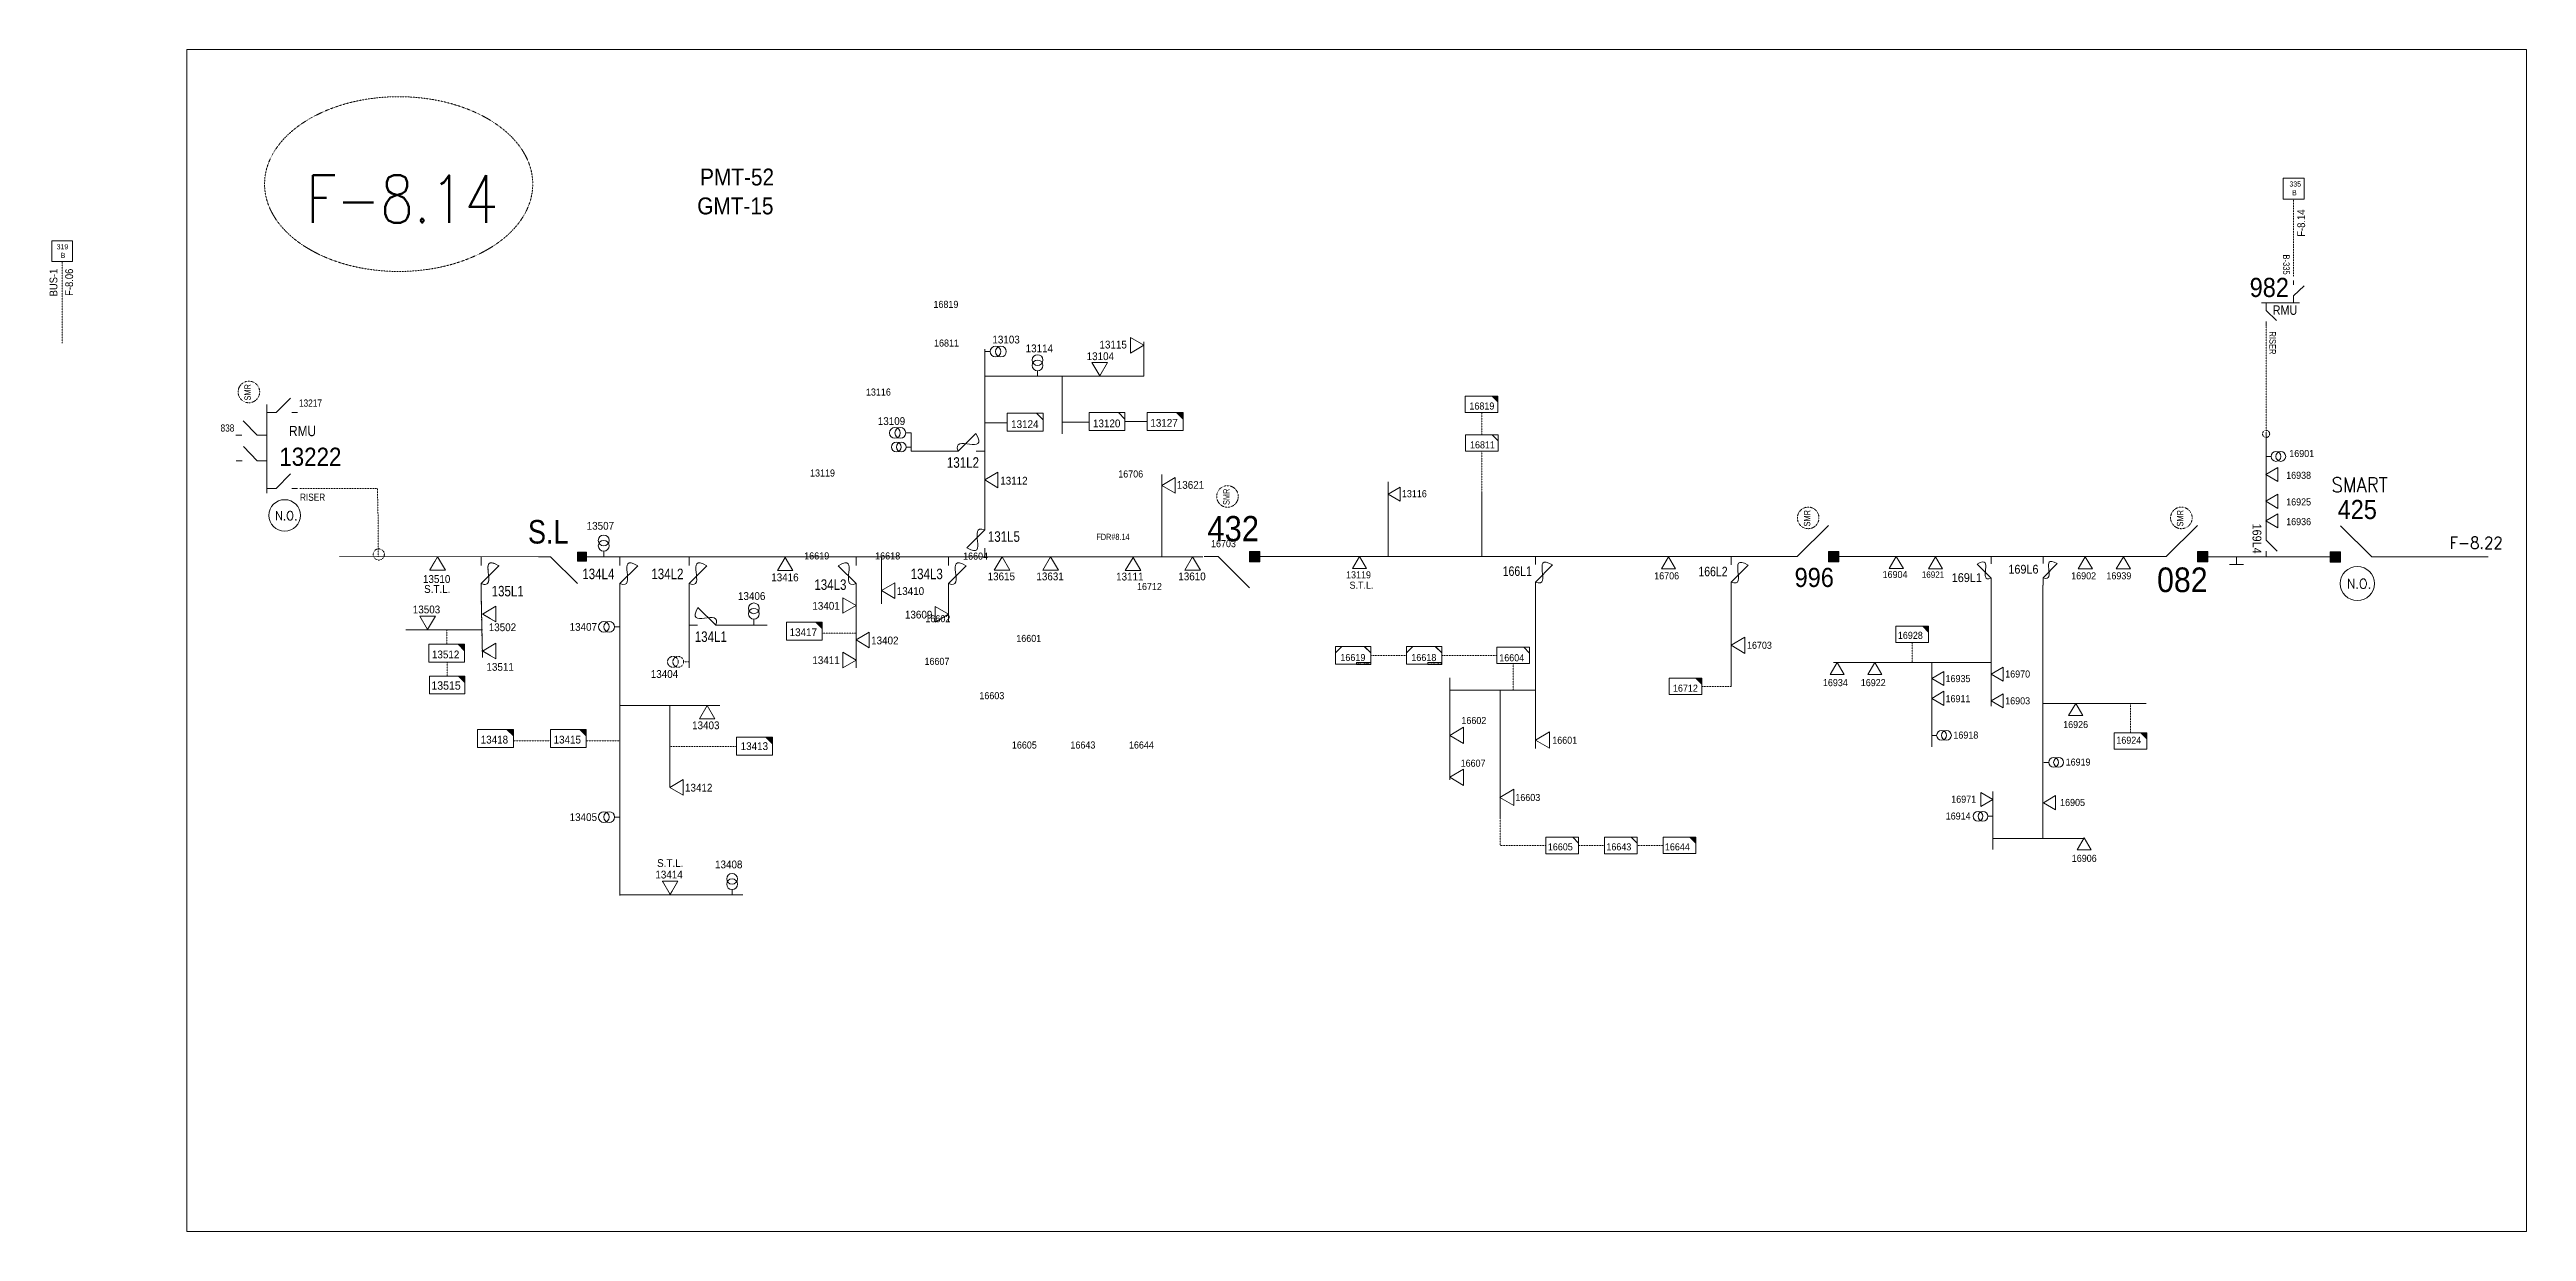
# Model space of a CAD drawing. Header units: metres. Extents: x 65984 to 144644, y -19036 to 23726.
# Drawn here: x 95838 to 97133, y 5739 to 6356 of the extents above; entities that cross this region are included whole.
import ezdxf
from ezdxf.enums import TextEntityAlignment as Align

# ---------------------------------------------------------------- set-up
doc = ezdxf.new("R2010")
doc.units = ezdxf.units.M
doc.header["$MEASUREMENT"] = 0
doc.linetypes.add('DGN Style 2', pattern=[0.023128, 0, -0.023128])
doc.linetypes.add('DGN Style 3', pattern=[0.013877, 0, -0.013877])
doc.layers.get('0').update_dxf_attribs({"color": 95, "lineweight": 40})
for name, color, linetype, lineweight in [('ABS', 7, 'Continuous', 40), ('ABS NUMBER', 112, 'Continuous', 30), ('CONTRACTOR NAME', 95, 'Continuous', 40), ('d_eos', 111, 'Continuous', 40), ('d_eos no', 121, 'Continuous', 40), ('d_fco', 5, 'Continuous', 40), ('d_fco text', 95, 'Continuous', 40), ('d_oh branch', 94, 'Continuous', 40), ('d_switch', 95, 'Continuous', 40), ('d_tf', 1, 'Continuous', 40), ('d_tf no', 6, 'Continuous', 40), ('d_tf_200', 1, 'Continuous', 40), ('d_ug cable', 95, 'Continuous', 40), ('d_unit sub', 7, 'Continuous', 40), ('FDR  1  05', 172, 'Continuous', 40), ('fedr no', 95, 'Continuous', 40), ('GRID STATION  04', 7, 'Continuous', 40), ('Level 37', 7, 'Continuous', 0), ('O H MAIN FEEDER', 4, 'Continuous', 100), ('SW N O', 114, 'Continuous', 30)]:
    doc.layers.add(name, color=color, linetype=linetype, lineweight=lineweight)
doc.styles.add('NASKHF', font='naskhf.shx', dxfattribs={"height": 8})
doc.styles.add('Style-Arial', font='arial.ttf')
doc.styles.add('Style-ENGINEERING', font='ENGINEERING.shx')
doc.styles.add('Style-msdefault', font='msdefault.shx')
doc.styles.add('Style-STANDARD', font='STANDARD.shx')

msp = doc.modelspace()

# ---------------------------------------------------------------- texts
at = {"layer": 'ABS NUMBER', "color": 2, "lineweight": 13, "style": 'Style-Arial', "width": 0.88}
msp.add_text('432', height=13.17, dxfattribs=at).set_placement((96443, 6112.5), align=Align.TOP_LEFT)
at = {"layer": 'ABS NUMBER', "color": 2, "lineweight": 140, "style": 'Style-Arial', "width": 0.88}
msp.add_text('425', height=10, rotation=360, dxfattribs=at).set_placement((97054.4, 6120.9), align=Align.TOP_RIGHT)
at = {"layer": 'ABS NUMBER', "color": 2, "lineweight": 13, "style": 'Style-Arial', "width": 0.88}
for s, height, p in [('996', 10, (96750, 6085.4)), ('082', 12.88, (96939.5, 6085.6))]:
    msp.add_text(s, height=height, rotation=360, dxfattribs=at).set_placement(p, align=Align.TOP_LEFT)
at = {"layer": 'd_eos no', "color": 7, "linetype": 'Continuous', "lineweight": 13, "style": 'Style-Arial', "width": 0.88}
for s, p in [('PMT-52', (96177.8, 6294)), ('GMT-15', (96176.3, 6278.9))]:
    msp.add_text(s, height=8.84, dxfattribs=at).set_placement(p, align=Align.TOP_LEFT)
at = {"layer": 'd_eos no', "color": 2, "linetype": 'Continuous', "lineweight": 13, "style": 'Style-Arial', "width": 0.88}
for s, height, p in [('982', 10, (96987.9, 6236.9)), ('13222', 9.5, (95957.8, 6148.2))]:
    msp.add_text(s, height=height, dxfattribs=at).set_placement(p, align=Align.TOP_LEFT)
at = {"layer": 'd_fco text', "color": 7, "linetype": 'Continuous', "lineweight": 13, "style": 'Style-msdefault', "width": 0.916667}
msp.add_text('169L4', height=4.62, rotation=270, dxfattribs=at).set_placement((96989.4, 6092.8), align=Align.RIGHT)
at = {"layer": 'd_fco text', "color": 7, "linetype": 'Continuous', "lineweight": 13, "style": 'Style-msdefault', "width": 0.82}
for s, p in [('166L1', (96597.4, 6081.2)), ('166L2', (96699.7, 6081))]:
    msp.add_text(s, height=5, rotation=359.9662, dxfattribs=at).set_placement(p)
at = {"layer": 'd_fco text', "color": 7, "linetype": 'Continuous', "lineweight": 13, "style": 'Style-msdefault', "width": 0.916667}
for s, p in [('169L6', (96877.5, 6087)), ('169L1', (96847.9, 6082.6))]:
    msp.add_text(s, height=4.62, rotation=0, dxfattribs=at).set_placement(p, align=Align.TOP_RIGHT)
at = {"layer": 'd_switch', "color": 220, "linetype": 'Continuous', "lineweight": 13, "style": 'Style-msdefault', "width": 0.9}
for s, p in [('F-8.14', (97012.8, 6272.6)), ('BUS-1', (95837.7, 6241.7)), ('F-8.06', (95845.9, 6241.7))]:
    msp.add_text(s, height=4.08, rotation=90, dxfattribs=at).set_placement(p, align=Align.TOP_RIGHT)
at = {"layer": 'd_switch', "color": 2, "linetype": 'Continuous', "lineweight": 13, "style": 'Style-ENGINEERING', "width": 0.857143}
for s, rotation, p in [('13217', 0.0026, (95980.1, 6169.6)), ('838', 359.9971, (95934.3, 6156.6))]:
    msp.add_text(s, height=3.77, rotation=rotation, dxfattribs=at).set_placement(p, align=Align.RIGHT)
at = {"layer": 'd_switch', "color": 7, "linetype": 'Continuous', "lineweight": 13, "style": 'Style-ENGINEERING', "width": 0.857143}
msp.add_text('RISER', height=3.77, dxfattribs=at).set_placement((95968.6, 6124.2), align=Align.TOP_LEFT)
at = {"layer": 'd_tf no', "color": 220, "linetype": 'Continuous', "lineweight": 13, "style": 'Style-msdefault'}
for s, height, width, p in [('16819', 3.7, 0.945946, (96299.8, 6224.9)), ('16811', 3.7, 0.945946, (96300.1, 6204.7)), ('16819', 3.7, 0.945946, (96580, 6171.8)), ('16811', 3.7, 0.945946, (96580.3, 6151.5)), ('16901', 3.7, 0.945946, (97008.6, 6147)), ('16706', 3.7, 0.945946, (96396.4, 6136.3)), ('16703', 3.7, 0.945946, (96444.9, 6099.9)), ('16619', 3.7, 0.953514, (96232.2, 6093.5)), ('16618', 3.7, 0.953514, (96269.3, 6093.5)), ('16604', 3.7, 0.945946, (96315.3, 6093.4)), ('16706', 3.7, 0.945946, (96676.6, 6083.1)), ('13503', 4.07, 0.945946, (96027.6, 6065.7)), ('16602', 3.7, 0.945946, (96295.6, 6060.7)), ('13502', 4.07, 0.945946, (96067.3, 6056.4)), ('16601', 3.7, 0.945946, (96343.1, 6050.4)), ('16928', 3.7, 0.945946, (96804, 6052)), ('13512', 4.07, 0.945946, (96037.6, 6042.2)), ('13511', 4.07, 0.945946, (96066.1, 6035.7)), ('16607', 3.7, 0.945946, (96295.1, 6038.4)), ('16619', 3.7, 0.953514, (96512.5, 6040.4)), ('16618', 3.7, 0.953514, (96549.6, 6040.4)), ('16604', 3.7, 0.945946, (96595.6, 6040.3)), ('16703', 3.7, 0.945946, (96725.1, 6046.8)), ('13515', 4.36, 0.945946, (96037.3, 6026.1)), ('16603', 3.7, 0.945946, (96323.8, 6020.5)), ('16602', 3.7, 0.945946, (96575.8, 6007.5)), ('16601', 3.7, 0.945946, (96623.3, 5997.2)), ('16605', 3.7, 0.945946, (96340.8, 5994.7)), ('16643', 3.7, 0.945946, (96371.4, 5994.7)), ('16644', 3.7, 0.945946, (96402, 5994.7)), ('16607', 3.7, 0.945946, (96575.4, 5985.2)), ('16603', 3.7, 0.945946, (96604, 5967.3)), ('16605', 3.7, 0.945946, (96621, 5941.5)), ('16643', 3.7, 0.945946, (96651.6, 5941.5)), ('16644', 3.7, 0.945946, (96682.2, 5941.5))]:
    msp.add_text(s, height=height, dxfattribs=dict(at, width=width)).set_placement(p, align=Align.TOP_LEFT)
at = {"layer": 'd_tf no', "color": 220, "linetype": 'Continuous', "lineweight": 13, "style": 'Style-msdefault', "width": 0.945946}
for s, height, p in [('13116', 3.7, (96264.5, 6175.4)), ('13116', 3.7, (96544.7, 6122.3)), ('16904', 3.7, (96796, 6080.1)), ('16921', 3.33, (96816.5, 6080.2)), ('16902', 3.7, (96894.6, 6079.4)), ('16939', 3.7, (96913, 6079.4)), ('16934', 3.7, (96764.8, 6023.6)), ('16922', 3.7, (96784.6, 6023.6)), ('16935', 3.7, (96828.9, 6025.7)), ('16970', 3.7, (96860.1, 6028.1)), ('16911', 3.7, (96828.9, 6015.2)), ('16903', 3.7, (96860.1, 6014.1)), ('16918', 3.7, (96833, 5996.2)), ('16926', 3.7, (96890.4, 6001.7)), ('16924', 3.7, (96918.2, 5993.5)), ('16919', 3.7, (96891.7, 5982.1)), ('16914', 3.7, (96829, 5953.9)), ('16905', 3.7, (96888.8, 5961)), ('16906', 3.7, (96894.9, 5931.8))]:
    msp.add_text(s, height=height, dxfattribs=at).set_placement(p)
for p in [(96248.3, 6133.1), (96528.5, 6079.9)]:
    msp.add_text('13119', height=3.7, rotation=0.0001, dxfattribs=at).set_placement(p, align=Align.RIGHT)
for s, p in [('16938', (97020, 6135.6)), ('16925', (97020, 6121.7)), ('16936', (97020, 6111.4))]:
    msp.add_text(s, height=3.7, dxfattribs=at).set_placement(p, align=Align.TOP_RIGHT)
at = {"layer": 'd_tf no', "color": 7, "linetype": 'Continuous', "lineweight": 13, "style": 'Style-msdefault', "width": 0.945946}
msp.add_text('S.T.L.', height=3.7, rotation=0.0001, dxfattribs=at).set_placement((96529.8, 6074.5), align=Align.RIGHT)
at = {"layer": 'd_tf no', "color": 220, "linetype": 'Continuous', "lineweight": 13, "style": 'Style-msdefault', "width": 0.945946}
msp.add_text('16971', height=3.7, dxfattribs=at).set_placement((96844.9, 5962.7), align=Align.RIGHT)
at = {"layer": 'd_tf no', "color": 220, "linetype": 'Continuous', "lineweight": 13, "char_height": 3.7, "attachment_point": 1, "style": 'NASKHF'}
for insert in [(96406.2, 6077.5), (96686.4, 6024.4)]:
    msp.add_mtext('\\Fmsdefault;\\H1x;\\W0.945946;16712\\P', dxfattribs=dict(at, insert=insert))
at = {"layer": 'd_ug cable', "color": 6, "linetype": 'Continuous', "lineweight": 13, "style": 'Style-msdefault', "width": 0.945946}
msp.add_text('13103', height=4.07, rotation=0.0002, dxfattribs=at).set_placement((96330.6, 6206.7), align=Align.TOP_LEFT)
msp.add_text('13103', height=4.07, rotation=0.0002, dxfattribs=at).set_placement((96330.6, 6206.7), align=Align.TOP_LEFT)
msp.add_text('13103', height=4.07, rotation=0.0002, dxfattribs=at).set_placement((96330.6, 6206.7), align=Align.TOP_LEFT)
at = {"layer": 'd_ug cable', "color": 220, "linetype": 'Continuous', "lineweight": 13, "style": 'Style-msdefault', "width": 0.945946}
msp.add_text('13103', height=4.07, rotation=0.0002, dxfattribs=at).set_placement((96330.6, 6206.7), align=Align.TOP_LEFT)
for s, p in [('13115', (96400.9, 6200)), ('13115', (96400.9, 6200)), ('13115', (96400.9, 6200)), ('13115', (96400.9, 6200)), ('13416', (96229.3, 6078.4)), ('13416', (96229.3, 6078.4)), ('13416', (96229.3, 6078.4)), ('13416', (96229.3, 6078.4))]:
    msp.add_text(s, height=4.07, dxfattribs=at).set_placement(p, align=Align.RIGHT)
at = {"layer": 'd_ug cable', "color": 220, "linetype": 'Continuous', "lineweight": 13, "style": 'Style-msdefault'}
for s, height, width, p in [('13114', 4.07, 0.945946, (96348, 6202.1)), ('13114', 4.07, 0.945946, (96348, 6202.1)), ('13114', 4.07, 0.945946, (96348, 6202.1)), ('13114', 4.07, 0.945946, (96348, 6202.1)), ('13124', 4.07, 0.945946, (96340.4, 6162.5)), ('13124', 4.07, 0.945946, (96340.4, 6162.5)), ('13124', 4.07, 0.945946, (96340.4, 6162.5)), ('13124', 4.07, 0.945946, (96340.4, 6162.5)), ('13120', 4.07, 0.945946, (96383.2, 6162.9)), ('13120', 4.07, 0.945946, (96383.2, 6162.9)), ('13120', 4.07, 0.945946, (96383.2, 6162.9)), ('13120', 4.07, 0.945946, (96383.2, 6162.9)), ('13127', 4.07, 0.945946, (96413.2, 6163.2)), ('13127', 4.07, 0.945946, (96413.2, 6163.2)), ('13127', 4.07, 0.945946, (96413.2, 6163.2)), ('13127', 4.07, 0.945946, (96413.2, 6163.2)), ('13507', 4.07, 0.945946, (96118.5, 6109.4)), ('FDR#8.14', 3.21, 0.857143, (96385, 6103.2)), ('13410', 4.07, 0.945946, (96280.6, 6075.3)), ('13410', 4.07, 0.945946, (96280.6, 6075.3)), ('13410', 4.07, 0.945946, (96280.6, 6075.3)), ('13410', 4.07, 0.945946, (96280.6, 6075.3)), ('13417', 4.07, 0.945946, (96224.6, 6053.8)), ('13417', 4.07, 0.945946, (96224.6, 6053.8)), ('13417', 4.07, 0.945946, (96224.6, 6053.8)), ('13402', 4.07, 0.945946, (96267.2, 6049.5)), ('13402', 4.07, 0.945946, (96267.2, 6049.5)), ('13402', 4.07, 0.945946, (96267.2, 6049.5)), ('13418', 4.07, 0.945946, (96063.1, 5997.7)), ('13415', 4.07, 0.945946, (96101.2, 5997.7)), ('13413', 4.07, 0.945946, (96199, 5994.3)), ('13412', 4.07, 0.945946, (96169.9, 5972.6)), ('13408', 4.07, 0.945946, (96185.6, 5932.5))]:
    msp.add_text(s, height=height, dxfattribs=dict(at, width=width)).set_placement(p, align=Align.TOP_LEFT)
at = {"layer": 'd_ug cable', "color": 220, "linetype": 'Continuous', "lineweight": 13, "style": 'Style-msdefault', "width": 0.945946}
for s, p in [('13104', (96394.2, 6198)), ('13104', (96394.2, 6198)), ('13104', (96394.2, 6198)), ('13104', (96394.2, 6198)), ('13109', (96285, 6164.1)), ('13109', (96285, 6164.1)), ('13109', (96285, 6164.1)), ('13109', (96285, 6164.1)), ('13401', (96250.8, 6067.6)), ('13401', (96250.8, 6067.6)), ('13401', (96250.8, 6067.6)), ('13401', (96250.8, 6067.6)), ('13609', (96299.2, 6063)), ('13609', (96299.2, 6063)), ('13609', (96299.2, 6063)), ('13609', (96299.2, 6063)), ('13407', (96123.9, 6056.6)), ('13411', (96250.8, 6039.2)), ('13411', (96250.8, 6039.2)), ('13411', (96250.8, 6039.2)), ('13405', (96123.9, 5957.2))]:
    msp.add_text(s, height=4.07, dxfattribs=at).set_placement(p, align=Align.TOP_RIGHT)
at = {"layer": 'd_ug cable', "color": 220, "linetype": 'Continuous', "lineweight": 13, "style": 'Style-msdefault'}
for s, height, rotation, width, p in [('131L2', 5.5, 0.0339, 0.82, (96323.6, 6137.7)), ('131L2', 5.5, 0.0339, 0.82, (96323.6, 6137.7)), ('131L2', 5.5, 0.0339, 0.82, (96323.6, 6137.7)), ('131L2', 5.5, 0.0339, 0.82, (96323.6, 6137.7)), ('134L3', 5.5, 0.0339, 0.82, (96254.3, 6073.9)), ('134L3', 5.5, 0.0339, 0.82, (96254.3, 6073.9)), ('134L3', 5.5, 0.0339, 0.82, (96254.3, 6073.9)), ('13111', 4.07, 0.0001, 0.945946, (96409.6, 6078.8)), ('13111', 4.07, 0.0001, 0.945946, (96409.6, 6078.8)), ('13111', 4.07, 0.0001, 0.945946, (96409.6, 6078.8)), ('13111', 4.07, 0.0001, 0.945946, (96409.6, 6078.8))]:
    msp.add_text(s, height=height, rotation=rotation, dxfattribs=dict(at, width=width)).set_placement(p, align=Align.RIGHT)
at = {"layer": 'd_ug cable', "color": 220, "linetype": 'Continuous', "lineweight": 13, "style": 'Style-msdefault', "width": 0.945946}
for s, p in [('13112', (96334.7, 6128.9)), ('13112', (96334.7, 6128.9)), ('13112', (96334.7, 6128.9)), ('13112', (96334.7, 6128.9)), ('13621', (96427, 6126.7)), ('13615', (96328.1, 6078.9)), ('13615', (96328.1, 6078.9)), ('13615', (96328.1, 6078.9)), ('13615', (96328.1, 6078.9)), ('13631', (96353.6, 6078.9)), ('13631', (96353.6, 6078.9)), ('13631', (96353.6, 6078.9)), ('13631', (96353.6, 6078.9)), ('13610', (96427.8, 6078.9)), ('13403', (96173.6, 6001.1))]:
    msp.add_text(s, height=4.07, dxfattribs=at).set_placement(p)
at = {"layer": 'd_ug cable', "color": 6, "linetype": 'Continuous', "lineweight": 13, "style": 'Style-msdefault', "width": 0.945946}
for s, p in [('13621', (96427, 6126.7)), ('13621', (96427, 6126.7)), ('13621', (96427, 6126.7)), ('13610', (96427.8, 6078.9)), ('13610', (96427.8, 6078.9)), ('13610', (96427.8, 6078.9))]:
    msp.add_text(s, height=4.07, dxfattribs=at).set_placement(p)
at = {"layer": 'd_ug cable', "color": 7, "linetype": 'Continuous', "lineweight": 13, "style": 'Style-msdefault', "width": 0.82}
msp.add_text('131L5', height=5.5, rotation=359.9661, dxfattribs=at).set_placement((96345, 6104.5), align=Align.TOP_RIGHT)
msp.add_text('131L5', height=5.5, rotation=359.9661, dxfattribs=at).set_placement((96345, 6104.5), align=Align.TOP_RIGHT)
msp.add_text('131L5', height=5.5, rotation=359.9661, dxfattribs=at).set_placement((96345, 6104.5), align=Align.TOP_RIGHT)
msp.add_text('131L5', height=5.5, rotation=359.9661, dxfattribs=at).set_placement((96345, 6104.5), align=Align.TOP_RIGHT)
at = {"layer": 'd_ug cable', "color": 220, "linetype": 'DGN Style 3', "lineweight": 13, "style": 'Style-msdefault', "width": 0.945946}
for s, p in [('13510', (96032.9, 6081.6)), ('13503', (96027.6, 6065.7)), ('13406', (96197.6, 6072.7)), ('13502', (96067.3, 6056.4)), ('13512', (96037.6, 6042.2)), ('13511', (96066.1, 6035.7)), ('S.T.L.', (96155.3, 5933.2)), ('13414', (96154.4, 5927.2))]:
    msp.add_text(s, height=4.07, dxfattribs=at).set_placement(p, align=Align.TOP_LEFT)
at = {"layer": 'd_ug cable', "color": 7, "linetype": 'DGN Style 3', "lineweight": 13, "style": 'Style-msdefault', "width": 0.945946}
msp.add_text('S.T.L.', height=4.07, dxfattribs=at).set_placement((96033.5, 6076.4), align=Align.TOP_LEFT)
at = {"layer": 'd_ug cable', "color": 7, "linetype": 'DGN Style 3', "lineweight": 13, "style": 'Style-msdefault', "width": 0.82}
for s, p in [('135L1', (96068.8, 6070.5)), ('134L4', (96116.2, 6079.5)), ('134L2', (96152.3, 6079.5))]:
    msp.add_text(s, height=5.5, rotation=359.9662, dxfattribs=at).set_placement(p)
at = {"layer": 'd_ug cable', "color": 7, "linetype": 'Continuous', "lineweight": 13, "style": 'Style-msdefault', "width": 0.82}
msp.add_text('134L3', height=5.5, rotation=0.0339, dxfattribs=at).set_placement((96254.3, 6073.9), align=Align.RIGHT)
at = {"layer": 'd_ug cable', "color": 220, "linetype": 'Continuous', "lineweight": 13, "style": 'Style-msdefault', "width": 0.82}
msp.add_text('134L3', height=5.5, rotation=359.9662, dxfattribs=at).set_placement((96287.9, 6079.5))
msp.add_text('134L3', height=5.5, rotation=359.9662, dxfattribs=at).set_placement((96287.9, 6079.5))
msp.add_text('134L3', height=5.5, rotation=359.9662, dxfattribs=at).set_placement((96287.9, 6079.5))
at = {"layer": 'd_ug cable', "color": 7, "linetype": 'Continuous', "lineweight": 13, "style": 'Style-msdefault', "width": 0.82}
msp.add_text('134L3', height=5.5, rotation=359.9662, dxfattribs=at).set_placement((96287.9, 6079.5))
at = {"layer": 'd_ug cable', "color": 220, "linetype": 'DGN Style 3', "lineweight": 13, "style": 'Style-msdefault', "width": 0.82}
msp.add_text('134L1', height=5.5, rotation=359.9662, dxfattribs=at).set_placement((96175, 6046.7))
at = {"layer": 'd_ug cable', "color": 220, "linetype": 'DGN Style 3', "lineweight": 13, "style": 'Style-msdefault', "width": 0.945946}
msp.add_text('13404', height=4.07, dxfattribs=at).set_placement((96152, 6027.9))
at = {"layer": 'fedr no', "color": 6, "linetype": 'Continuous', "lineweight": 13, "style": 'Style-STANDARD', "width": 0.909091}
msp.add_text('F-8.14', height=24.79, dxfattribs=at).set_placement((96022, 6278.1), align=Align.MIDDLE_CENTER)
at = {"layer": 'fedr no', "color": 2, "linetype": 'Continuous', "lineweight": 40, "insert": (97045.4, 6128.8), "char_height": 7.61, "attachment_point": 5, "style": 'Style-STANDARD'}
msp.add_mtext('SMART', dxfattribs=at)
at = {"layer": 'fedr no', "color": 55, "linetype": 'Continuous', "lineweight": 40, "insert": (97106.3, 6098.5), "char_height": 6.24, "attachment_point": 5, "style": 'Style-STANDARD'}
msp.add_mtext('F-8.22', dxfattribs=at)
at = {"layer": 'GRID STATION  04', "color": 220, "linetype": 'Continuous', "lineweight": 13, "style": 'Style-msdefault', "width": 0.888889}
for s, p in [('335', (97008.7, 6284.6)), ('B', (97010.1, 6280)), ('319', (95841.4, 6251.8)), ('B', (95843.5, 6247.3))]:
    msp.add_text(s, height=2.68, dxfattribs=at).set_placement(p)
at = {"layer": 'Level 37', "color": 7, "linetype": 'Continuous', "lineweight": 13, "style": 'Style-ENGINEERING', "width": 0.857143}
for s, p in [('B-335', (97008.8, 6238.6)), ('RISER', (97001.6, 6196.9))]:
    msp.add_text(s, height=3.43, rotation=270, dxfattribs=at).set_placement(p, align=Align.TOP_RIGHT)
at = {"layer": 'Level 37', "color": 2, "linetype": 'Continuous', "lineweight": 13, "style": 'Style-msdefault', "width": 0.86}
for height, p in [(4.9, (97012.8, 6222.5)), (5.39, (95977, 6159.6))]:
    msp.add_text('RMU', height=height, rotation=0.0004, dxfattribs=at).set_placement(p, align=Align.TOP_RIGHT)
at = {"layer": 'Level 37', "color": 1, "linetype": 'Continuous', "lineweight": 13, "ltscale": 1.045283, "style": 'Style-msdefault', "width": 0.86}
for p in [(95942.9, 6181.4), (96454.6, 6126.8), (96758.2, 6115.6), (96953.2, 6115.6)]:
    msp.add_text('SMR', height=3.35, rotation=89.9996, dxfattribs=at).set_placement(p, align=Align.RIGHT)
at = {"layer": 'Level 37', "color": 7, "linetype": 'Continuous', "lineweight": 13, "ltscale": 1.225676, "style": 'Style-msdefault', "width": 0.86}
msp.add_text('S.L', height=12.3, dxfattribs=at).set_placement((96087.8, 6110.4), align=Align.TOP_LEFT)

# ---------------------------------------------------------------- blocks, each defined once
blk = doc.blocks.new('*U1116')
at = {"layer": 'd_eos', "color": 2, "linetype": 'Continuous', "lineweight": 13, "ltscale": 0.542324}
for p, q in [((-10.9, 12), (-10.9, 14.8)), ((-10.9, 4.8), (-4.1, 11.4)), ((-10.9, 0.2), (-10.9, 4.8)), ((-13.9, -0.2), (10.9, -0.2)), ((7.1, -0.2), (7.1, -4.7)), ((7.1, -4.7), (13.9, -11.4)), ((7.1, -12), (7.1, -14.8))]:
    blk.add_line(p, q, dxfattribs=at)
at = {"layer": 'd_ug cable', "color": 2, "linetype": 'DGN Style 2', "lineweight": 13, "extrusion": (0, 0, -1), "flags": 128}
blk.add_lwpolyline([(-7.1, -14.8), (-7.1, -14.8)], close=True, dxfattribs=at)
blk = doc.blocks.new('TFU_142')
at = {"layer": 'd_tf_200', "color": 220, "linetype": 'Continuous', "lineweight": 13}
blk.add_line((0, 10), (0, 0), dxfattribs=at)
for centre in [(0, 30), (0, 20)]:
    blk.add_circle(centre, 10, dxfattribs=at)
blk = doc.blocks.new('ABS2_1_1')
at = {"color": 0, "linetype": 'ByBlock', "lineweight": -2, "ltscale": 500}
for q in [(-29900, 43500), (0, 0)]:
    blk.add_line((0, 13600), q, dxfattribs=at)
at = {"color": 0, "linetype": 'ByBlock', "lineweight": -2, "ltscale": 500, "flags": 128}
for points in [[(5000, 43600), (-5000, 43600), (-5000, 53600), (5000, 53600)], [(3791, 49653), (3791, 49653), (3791, 49653)]]:
    blk.add_lwpolyline(points, close=True, dxfattribs=at)
at = {"color": 0, "linetype": 'ByBlock', "lineweight": -2, "ltscale": 500}
for points in [[(5000, 43600), (-5000, 43600), (5000, 53600), (-5000, 53600)], [(3791, 49653), (3791, 49653), (3791, 49653)]]:
    blk.add_solid(points, dxfattribs=at)
blk = doc.blocks.new('*U1012')
at = {"layer": 'd_fco', "color": 7, "linetype": 'Continuous', "lineweight": 13}
blk.add_line((-4.6, 4.2), (-10.1, 4.2), dxfattribs=at)
at = {"layer": 'd_fco', "color": 7, "linetype": 'Continuous', "lineweight": 13, "flags": 128}
blk.add_lwpolyline([(13, 4.2), (7.1, 4.2), (-4.4, -7.3)], dxfattribs=at)
at = {"layer": 'd_fco', "color": 7, "linetype": 'Continuous', "lineweight": 13}
blk.add_open_spline([(-4.4, -7.3), (-13, 7.7), (11.6, -7.7), (7.1, 4.2)], degree=3, dxfattribs=at)
blk = doc.blocks.new('TF_8')
at = {"color": 0, "linetype": 'ByBlock', "lineweight": -2}
blk.add_line((6.3, 4.95), (9.9, 1.35), dxfattribs=at)
blk.add_3dface([(-10.1, 4.95), (9.9, 4.95), (9.9, -5.05), (-10.1, -5.05)], dxfattribs=at)
blk = doc.blocks.new('exist.us-1000kva')
at = {"color": 0, "linetype": 'ByBlock', "lineweight": -2, "flags": 128}
blk.add_lwpolyline([(40, 12.9), (32.8, 20), (40, 20)], close=True, dxfattribs=at)
at = {"color": 0, "linetype": 'ByBlock', "lineweight": -2, "extrusion": (0, 0, -1)}
blk.add_solid([(-40, 12.9), (-32.8, 20), (-40, 20)], dxfattribs=at)
at = {"color": 0, "linetype": 'ByBlock', "lineweight": -2, "xscale": 2, "yscale": 2}
blk.add_blockref('TF_8', (20.2, 10.1), dxfattribs=at)
blk = doc.blocks.new('FUSE01')
at = {"color": 0, "linetype": 'ByBlock', "lineweight": -2}
blk.add_line((0, -17.15), (0, -22.55), dxfattribs=at)
at = {"color": 0, "linetype": 'ByBlock', "lineweight": -2, "flags": 128}
blk.add_lwpolyline([(0, 0.05), (0, -5.75), (-11.2, -16.95)], dxfattribs=at)
at = {"color": 0, "linetype": 'ByBlock', "lineweight": -2}
blk.add_open_spline([(-11.2, -16.95), (3.4, -25.35), (-11.6, -1.35), (0, -5.75)], degree=3, dxfattribs=at)
blk = doc.blocks.new('*U1285')
at = {"layer": 'CONTRACTOR NAME', "color": 220, "lineweight": 13, "ltscale": 0.498271, "flags": 128}
for points in [[(1.7, -0.5), (-3.7, -0.5), (-3.7, 0.5), (1.7, 0.5)], [(3.7, -0.5), (1.7, -0.5), (1.7, 0.5), (3.7, 0.5)]]:
    blk.add_lwpolyline(points, close=True, dxfattribs=at)
at = {"layer": 'CONTRACTOR NAME', "color": 220, "lineweight": 13, "style": 'Style-msdefault', "width": 0.945946}
for s, height, p in [('2018.12.02', 0.683, (-3.5, 0.3)), ('BDC', 0.572, (2.1, 0.3))]:
    blk.add_text(s, height=height, dxfattribs=at).set_placement(p, align=Align.TOP_LEFT)
blk = doc.blocks.new('TRA1_1224')
at = {"layer": 'd_tf', "color": 220, "linetype": 'Continuous', "lineweight": 13, "ltscale": 0.000215867, "flags": 128}
blk.add_lwpolyline([(10.1, -17), (0.1, 0), (-9.9, -17)], close=True, dxfattribs=at)
blk = doc.blocks.new('TRA1_1223')
at = {"layer": 'd_tf', "color": 220, "linetype": 'Continuous', "lineweight": 13, "ltscale": 0.000215867, "xscale": 1.000046566207833, "yscale": 1.000046566207833, "zscale": 1.000046566207833, "rotation": 180}
blk.add_blockref('TRA1_1224', (0, 0), dxfattribs=at)
blk = doc.blocks.new('TRA1_1226')
at = {"layer": 'd_tf', "color": 220, "linetype": 'Continuous', "lineweight": 13, "ltscale": 0.000215867, "extrusion": (0, 0, -1), "flags": 128}
blk.add_lwpolyline([(-10.1, -17), (-0.1, 0), (9.9, -17)], close=True, dxfattribs=at)
blk = doc.blocks.new('TRA1_1225')
at = {"layer": 'd_tf', "color": 220, "linetype": 'Continuous', "lineweight": 13, "ltscale": 0.000215867, "xscale": 1.000046566207833, "yscale": 1.000046566207833, "zscale": 1.000046566207833, "rotation": 180}
blk.add_blockref('TRA1_1226', (0, 0), dxfattribs=at)
blk = doc.blocks.new('TRA1_1228')
at = {"layer": 'd_tf', "color": 220, "linetype": 'Continuous', "lineweight": 13, "ltscale": 0.000215867, "extrusion": (0, 0, -1), "flags": 128}
blk.add_lwpolyline([(-10, -17), (0, 0), (10, -17)], close=True, dxfattribs=at)
blk = doc.blocks.new('TRA1_1227')
at = {"layer": 'd_tf', "color": 220, "linetype": 'Continuous', "lineweight": 13, "ltscale": 0.000215867, "xscale": 1.000046566207833, "yscale": 1.000046566207833, "zscale": 1.000046566207833, "rotation": 180}
blk.add_blockref('TRA1_1228', (0, 0), dxfattribs=at)
blk = doc.blocks.new('TRA1_1230')
at = {"layer": 'd_tf', "color": 220, "linetype": 'Continuous', "lineweight": 13, "ltscale": 0.00025881, "flags": 128}
blk.add_lwpolyline([(10, -17), (0, 0), (-10, -17)], close=True, dxfattribs=at)
blk = doc.blocks.new('TRA1_1229')
at = {"layer": 'd_tf', "color": 220, "linetype": 'Continuous', "lineweight": 13, "ltscale": 0.00025881, "xscale": 1.000046566207833, "yscale": 1.000046566207833, "zscale": 1.000046566207833, "rotation": 180}
blk.add_blockref('TRA1_1230', (0, 0), dxfattribs=at)
blk = doc.blocks.new('TRA1_1232')
at = {"layer": 'd_tf', "color": 220, "linetype": 'Continuous', "lineweight": 13, "ltscale": 0.00025881, "flags": 128}
blk.add_lwpolyline([(10, -17), (0, 0), (-10, -17)], close=True, dxfattribs=at)
blk = doc.blocks.new('TRA1_1231')
at = {"layer": 'd_tf', "color": 220, "linetype": 'Continuous', "lineweight": 13, "ltscale": 0.00025881, "xscale": 1.000046566207833, "yscale": 1.000046566207833, "zscale": 1.000046566207833, "rotation": 180}
blk.add_blockref('TRA1_1232', (0, 0), dxfattribs=at)
blk = doc.blocks.new('*U3107')
at = {"layer": 'd_unit sub', "color": 220, "linetype": 'Continuous', "lineweight": 13, "flags": 128}
for points in [[(-9.5, 1.4), (-6.1, 4.7), (-9.5, 4.7)], [(9.5, 1.3), (6, 4.7), (9.5, 4.7)]]:
    blk.add_lwpolyline(points, close=True, dxfattribs=at)
at = {"layer": 'd_unit sub', "color": 220, "linetype": 'Continuous', "lineweight": 13, "xscale": 0.94866334575076, "yscale": 0.94866334575076, "zscale": 0.4380515265747434, "rotation": 359.9999999999999}
blk.add_blockref('TF_8', (0.1, 0), dxfattribs=at)
blk = doc.blocks.new('TFU_173')
at = {"layer": 'd_ug cable', "color": 220, "linetype": 'Continuous', "lineweight": 13}
blk.add_line((0, 10), (0, 0), dxfattribs=at)
at = {"layer": 'd_ug cable', "color": 220, "linetype": 'Continuous', "lineweight": 13, "extrusion": (0, 0, -1)}
for centre in [(0, 30), (0, 20)]:
    blk.add_circle(centre, 10, dxfattribs=at)
blk = doc.blocks.new('TRA1_1456')
at = {"layer": 'd_ug cable', "color": 220, "linetype": 'Continuous', "lineweight": 13, "extrusion": (0, 0, -1), "flags": 128}
blk.add_lwpolyline([(-10.1, -17), (-0.1, 0), (9.9, -17)], close=True, dxfattribs=at)
blk = doc.blocks.new('TRA1_1455')
at = {"layer": 'd_ug cable', "color": 220, "linetype": 'Continuous', "lineweight": 13, "xscale": 1.000046566207833, "yscale": 1.000046566207833, "zscale": 1.000046566207833, "rotation": 180}
blk.add_blockref('TRA1_1456', (0, 0), dxfattribs=at)
blk = doc.blocks.new('TRA1_1454')
at = {"layer": 'd_ug cable', "color": 6, "linetype": 'Continuous', "lineweight": 13, "flags": 128}
blk.add_lwpolyline([(10.1, -17), (0.1, 0), (-9.9, -17)], close=True, dxfattribs=at)
blk = doc.blocks.new('TRA1_1453')
at = {"layer": 'd_ug cable', "color": 6, "linetype": 'Continuous', "lineweight": 13, "xscale": 1.000046566088347, "yscale": 1.000046566088347, "zscale": 1.000046566088347, "rotation": 180.0000042736749}
blk.add_blockref('TRA1_1454', (0, 0), dxfattribs=at)
blk = doc.blocks.new('TFU_174')
at = {"layer": 'd_ug cable', "color": 220, "linetype": 'DGN Style 3', "lineweight": 13}
blk.add_line((0, 10), (0, 0), dxfattribs=at)
at = {"layer": 'd_ug cable', "color": 220, "linetype": 'DGN Style 3', "lineweight": 13, "extrusion": (0, 0, -1)}
for centre in [(0, 30), (0, 20)]:
    blk.add_circle(centre, 10, dxfattribs=at)
blk = doc.blocks.new('*U3461')
at = {"layer": 'SW N O', "color": 3, "lineweight": 13, "ltscale": 0.426762}
blk.add_circle((0, 0), 16.8, dxfattribs=at)
at = {"layer": 'SW N O', "color": 3, "lineweight": 13, "style": 'Style-STANDARD'}
blk.add_text('N.O.', height=9.6, dxfattribs=at).set_placement((1.7, -0.2), align=Align.MIDDLE_CENTER)
blk = doc.blocks.new('TRA1_1464')
at = {"layer": 'd_tf', "color": 220, "linetype": 'Continuous', "lineweight": 13, "ltscale": 0.000237454, "flags": 128}
blk.add_lwpolyline([(10.1, -17), (0.1, 0), (-9.9, -17)], close=True, dxfattribs=at)
blk = doc.blocks.new('TRA1_1463')
at = {"layer": 'd_tf', "color": 220, "linetype": 'Continuous', "lineweight": 13, "ltscale": 0.000237454, "xscale": 1.000046566207833, "yscale": 1.000046566207833, "zscale": 1.000046566207833, "rotation": 180}
blk.add_blockref('TRA1_1464', (0, 0), dxfattribs=at)
blk = doc.blocks.new('TRA1_1466')
at = {"layer": 'd_ug cable', "color": 220, "linetype": 'DGN Style 3', "lineweight": 13, "flags": 128}
blk.add_lwpolyline([(10.1, -17), (0.1, 0), (-9.9, -17)], close=True, dxfattribs=at)
blk = doc.blocks.new('TRA1_1465')
at = {"layer": 'd_ug cable', "color": 220, "linetype": 'DGN Style 3', "lineweight": 13, "xscale": 1.000046566207833, "yscale": 1.000046566207833, "zscale": 1.000046566207833, "rotation": 180}
blk.add_blockref('TRA1_1466', (0, 0), dxfattribs=at)
blk = doc.blocks.new('*U893')
at = {"layer": 'SW N O', "color": 3, "lineweight": 13}
blk.add_circle((0, 0), 16.8, dxfattribs=at)
at = {"layer": 'SW N O', "color": 3, "lineweight": 13, "style": 'Style-STANDARD'}
blk.add_text('N.O.', height=9.6, dxfattribs=at).set_placement((1.7, -0.2), align=Align.MIDDLE_CENTER)
blk = doc.blocks.new('*U1178')
at = {"layer": 'd_fco', "color": 51, "linetype": 'Continuous', "lineweight": 13}
blk.add_line((4.2, -4), (8.1, -4), dxfattribs=at)
at = {"layer": 'd_fco', "color": 51, "linetype": 'Continuous', "lineweight": 13, "flags": 128}
blk.add_lwpolyline([(-8.1, -4), (-3.9, -4), (4.1, 4)], dxfattribs=at)

# ---------------------------------------------------------------- linework, layer by layer
at = {"layer": 'd_eos', "color": 2, "linetype": 'Continuous', "lineweight": 13, "ltscale": 0.688132}
for p, q in [((95951.2, 6124.4), (95951.2, 6170.7)), ((95951.2, 6166.6), (95956.2, 6166.6)), ((95956.2, 6166.6), (95963.6, 6174.1)), ((95964.3, 6166.6), (95967.3, 6166.6)), ((95938.2, 6154.7), (95935.1, 6154.7)), ((95946.2, 6154.7), (95938.9, 6162.2)), ((95951.2, 6154.7), (95946.2, 6154.7)), ((95938.3, 6141.3), (95935.3, 6141.3)), ((95946.3, 6141.3), (95939, 6148.8)), ((95951.3, 6141.3), (95946.3, 6141.3)), ((95951.2, 6126.9), (95956.2, 6126.9)), ((95956.2, 6126.9), (95963.6, 6134.5)), ((95964.3, 6126.9), (95967.3, 6126.9))]:
    msp.add_line(p, q, dxfattribs=at)
at = {"layer": 'd_oh branch', "color": 220, "linetype": 'Continuous', "lineweight": 13}
for p, q in [((96537.5, 6130.3), (96537.5, 6091.3)), ((96586.4, 6091.3), (96586.4, 6124.6)), ((96614.5, 6073.4), (96614.5, 5991.1)), ((96716.8, 6023.5), (96716.8, 6073.6)), ((96852.8, 6013.1), (96852.8, 6077.3)), ((96879.8, 6076.4), (96879.8, 5944)), ((96024, 6053), (96064, 6053)), ((96852.9, 6035.9), (96770.4, 6035.9)), ((96821.7, 5991.9), (96821.7, 6035.9)), ((96569.7, 6027.9), (96569.7, 5974.7)), ((96614.5, 6021.5), (96569.7, 6021.5)), ((96596, 6021.5), (96596, 5954.3)), ((96933.8, 6014.5), (96879.8, 6014.5)), ((96853.6, 5968.6), (96853.6, 5938.3)), ((96901.6, 5944), (96853.5, 5944))]:
    msp.add_line(p, q, dxfattribs=at)
at = {"layer": 'd_ug cable', "color": 220, "linetype": 'Continuous', "lineweight": 13}
for p, q in [((96409.7, 6185.5), (96409.7, 6203.5)), ((96409.7, 6185.5), (96409.7, 6203.5)), ((96409.7, 6185.5), (96409.7, 6203.5)), ((96409.7, 6185.5), (96409.7, 6203.5)), ((96326.6, 6109.9), (96326.6, 6199.6)), ((96326.6, 6109.9), (96326.6, 6199.6)), ((96326.6, 6109.9), (96326.6, 6199.6)), ((96326.6, 6109.9), (96326.6, 6199.6)), ((96326.6, 6185.5), (96409.7, 6185.5)), ((96326.6, 6185.5), (96409.7, 6185.5)), ((96326.6, 6185.5), (96409.7, 6185.5)), ((96326.6, 6185.5), (96409.7, 6185.5)), ((96367.1, 6155.5), (96367.1, 6185.5)), ((96367.1, 6155.5), (96367.1, 6185.5)), ((96367.1, 6155.5), (96367.1, 6185.5)), ((96367.1, 6155.5), (96367.1, 6185.5)), ((96288.1, 6146.3), (96288.1, 6155.9)), ((96288.1, 6146.3), (96288.1, 6155.9)), ((96288.1, 6146.3), (96288.1, 6155.9)), ((96288.1, 6146.3), (96288.1, 6155.9)), ((96399.9, 6161.8), (96411.5, 6161.8)), ((96399.9, 6161.8), (96411.5, 6161.8)), ((96399.9, 6161.8), (96411.5, 6161.8)), ((96399.9, 6161.8), (96411.5, 6161.8)), ((96309.8, 6146.3), (96288.1, 6146.3)), ((96309.8, 6146.3), (96288.1, 6146.3)), ((96309.8, 6146.3), (96288.1, 6146.3)), ((96309.8, 6146.3), (96288.1, 6146.3)), ((96419.2, 6134.1), (96419.2, 6091.2)), ((96419.2, 6134.1), (96419.2, 6091.2)), ((96419.2, 6134.1), (96419.2, 6091.2)), ((96419.2, 6134.1), (96419.2, 6091.2)), ((95989.3, 6091.4), (96093.3, 6091.2)), ((96440.7, 6091.2), (96118.4, 6091.2)), ((96272.7, 6066.6), (96272.7, 6091.2)), ((96272.7, 6066.6), (96272.7, 6091.2)), ((96272.7, 6066.6), (96272.7, 6091.2)), ((96272.7, 6066.6), (96272.7, 6091.2)), ((96135.9, 5914.3), (96135.9, 6076)), ((96172, 6033.2), (96172, 6076)), ((96259.3, 6033.2), (96259.3, 6076)), ((96259.3, 6033.2), (96259.3, 6076)), ((96259.3, 6033.2), (96259.3, 6076)), ((96307.6, 6057), (96307.6, 6076)), ((96307.6, 6057), (96307.6, 6076)), ((96307.6, 6057), (96307.6, 6076)), ((96307.6, 6057), (96307.6, 6076)), ((96064, 6038.5), (96063.3, 6072.3)), ((96024, 6053), (96064, 6053)), ((96189, 6055.4), (96212.9, 6055.4)), ((96135.9, 6013.5), (96188.1, 6013.5)), ((96162, 5970.8), (96162, 6013.5)), ((96135.9, 5914.5), (96200.2, 5914.5))]:
    msp.add_line(p, q, dxfattribs=at)
at = {"layer": 'd_ug cable', "color": 220, "linetype": 'DGN Style 3', "lineweight": 13}
for p, q in [((96586.4, 6166.6), (96586.4, 6154.8)), ((96009.4, 6109.7), (96009.6, 6109.7)), ((96009.4, 6109.7), (96009.5, 6091.4)), ((96064, 6038.5), (96063.3, 6072.3)), ((96024, 6053), (96064, 6053)), ((96045.3, 6053), (96045.3, 6045.5)), ((96045.3, 6053), (96045.3, 6045.5)), ((96045.5, 6035.7), (96045.5, 6029)), ((96045.5, 6035.7), (96045.5, 6028.8)), ((96528.5, 6039.7), (96547.1, 6039.7)), ((96565.6, 6039.7), (96594.4, 6039.7)), ((96602.9, 6035.4), (96602.9, 6021.5)), ((96811.5, 6046.4), (96811.5, 6035.9)), ((96716.8, 6023.5), (96701.4, 6023.5)), ((96925.6, 5999.2), (96925.6, 6014.5)), ((96637, 5940.4), (96650.6, 5940.4)), ((96667.6, 5940.4), (96681.2, 5940.4))]:
    msp.add_line(p, q, dxfattribs=at)
at = {"layer": 'd_ug cable', "color": 220, "linetype": 'DGN Style 3', "lineweight": 13, "flags": 128}
for points in [[(97010.9, 6237.6), (97010.9, 6278.1)], [(95844.2, 6202.8), (95844.2, 6245.4)], [(96996.5, 6211.9), (96996.5, 6155.4)], [(96586.4, 6146.3), (96586.4, 6124.6)], [(96009.5, 6109.2), (96009.1, 6126.9), (95968.1, 6126.9)], [(96241.9, 6051.2), (96259.4, 6051.2)], [(96080.4, 5995.1), (96099.5, 5995.1)], [(96118.6, 5995.1), (96136, 5995.1)], [(96162.3, 5992.1), (96196.8, 5992.1)], [(96619.9, 5940.4), (96596, 5940.4), (96596, 5954.3)]]:
    msp.add_lwpolyline(points, dxfattribs=at)
at = {"layer": 'd_ug cable', "color": 220, "linetype": 'Continuous', "lineweight": 13, "flags": 128}
for points in [[(96338.3, 6161.1), (96326.6, 6161.1)], [(96338.3, 6161.1), (96326.6, 6161.1)], [(96338.3, 6161.1), (96326.6, 6161.1)], [(96338.3, 6161.1), (96326.6, 6161.1)], [(96381.2, 6161.5), (96367.1, 6161.5)], [(96381.2, 6161.5), (96367.1, 6161.5)], [(96381.2, 6161.5), (96367.1, 6161.5)], [(96381.2, 6161.5), (96367.1, 6161.5)]]:
    msp.add_lwpolyline(points, dxfattribs=at)
at = {"layer": 'd_ug cable', "color": 2, "linetype": 'DGN Style 3', "lineweight": 13}
for centre in [(95941.9, 6177.3), (96453.5, 6122.7), (96757.1, 6111.5), (96952.2, 6111.5)]:
    msp.add_circle(centre, 5.64, dxfattribs=at)
at = {"layer": 'd_ug cable', "color": 140, "linetype": 'DGN Style 3', "lineweight": 13}
msp.add_circle((96996.5, 6155.4), 1.86, dxfattribs=at)
at = {"layer": 'd_ug cable', "color": 220, "linetype": 'DGN Style 3', "lineweight": 13}
msp.add_circle((96009.8, 6092.4), 2.92, dxfattribs=at)
at = {"layer": 'fedr no', "color": 82, "linetype": 'DGN Style 3', "lineweight": 13, "true_color": 0x1dc70e}
msp.add_ellipse((96020.2, 6285.9), major_axis=(70.1, 0), ratio=0.651175, dxfattribs=at)
at = {"layer": 'GRID STATION  04', "color": 220, "linetype": 'Continuous', "lineweight": 13, "ltscale": 0.437972, "flags": 128}
for points in [[(97016.4, 6278.1), (97016.4, 6289), (97005.4, 6289), (97005.4, 6278.1)], [(95849.7, 6245.4), (95849.7, 6256.3), (95838.8, 6256.3), (95838.8, 6245.4)]]:
    msp.add_lwpolyline(points, close=True, dxfattribs=at)
at = {"layer": 'O H MAIN FEEDER', "color": 220, "lineweight": 13, "ltscale": 30}
for p, q in [((96996.5, 6103), (96996.5, 6155.4)), ((96537.5, 6091.3), (96469.9, 6091.3)), ((96781.5, 6091.3), (96773.2, 6091.3)), ((96936.9, 6091.3), (96781.5, 6091.3)), ((97017.1, 6091.1), (97029.9, 6091.1))]:
    msp.add_line(p, q, dxfattribs=at)
at = {"layer": 'O H MAIN FEEDER', "color": 40, "lineweight": 13, "ltscale": 30}
for p, q in [((96977.4, 6087.2), (96984.6, 6087.2)), ((96981.1, 6087.2), (96981.1, 6091.1))]:
    msp.add_line(p, q, dxfattribs=at)
at = {"layer": 'O H MAIN FEEDER', "color": 140, "linetype": 'Continuous', "lineweight": 13, "flags": 128}
msp.add_lwpolyline([(95909.5, 6356.2), (97132.6, 6356.2), (97132.6, 5738.7), (95909.5, 5738.7)], close=True, dxfattribs=at)
at = {"layer": 'O H MAIN FEEDER', "color": 220, "lineweight": 13, "ltscale": 30, "flags": 128}
for points in [[(96744, 6091.3), (96534.4, 6091.3)], [(97029.9, 6091.1), (96966.1, 6091.1)], [(97017.1, 6091.1), (97017.6, 6091.1)], [(97112.6, 6091.1), (97057.7, 6091.1)]]:
    msp.add_lwpolyline(points, dxfattribs=at)

# ---------------------------------------------------------------- block references
at = {"layer": 'ABS', "color": 2, "linetype": 'Continuous', "lineweight": 13, "ltscale": 0.812883, "zscale": 0.000360672857092237}
for p, xscale, yscale, rotation in [((96744, 6091.3), 0.0005446322480400586, 0.0005446322480400586, 269.9999853872725), ((96936.9, 6091.3), 0.0005446322480400586, 0.0005446322480400586, 269.9999853872725), ((97059.1, 6091.1), 0.0005446322480400586, -0.000544632248040059, 270.0000068746098), ((96441.3, 6091.3), 0.0005446322480400587, -0.0005446322480400591, 90.00000000000031)]:
    msp.add_blockref('ABS2_1_1', p, dxfattribs=dict(at, xscale=xscale, yscale=yscale, rotation=rotation))
at = {"layer": 'ABS', "color": 7, "linetype": 'Continuous', "lineweight": 13, "ltscale": 0.793241, "xscale": 0.0004677056474141653, "yscale": -0.0004677056474141656, "zscale": 0.0004364141570816068, "rotation": 90.00000000000031}
msp.add_blockref('ABS2_1_1', (96093.3, 6091.2), dxfattribs=at)
at = {"layer": 'CONTRACTOR NAME', "color": 220, "lineweight": 13, "ltscale": 0.498271}
for p in [(96524.7, 6035.5), (96561.9, 6035.5)]:
    msp.add_blockref('*U1285', p, dxfattribs=at)
at = {"layer": 'd_eos', "color": 2, "linetype": 'Continuous', "lineweight": 13, "ltscale": 0.542324, "extrusion": (0, 0, -1), "xscale": 0.800382047217659, "yscale": 0.800382047217659, "zscale": 0.800382047217659, "rotation": 180}
msp.add_blockref('*U1116', (-97005.2, 6223.7), dxfattribs=at)
at = {"layer": 'd_fco', "color": 51, "linetype": 'Continuous', "lineweight": 13, "xscale": 0.7290000000000001, "yscale": 0.7290000000000001, "zscale": 0.7290000000000001, "rotation": 270}
msp.add_blockref('*U1178', (96999.4, 6097.1), dxfattribs=at)
at = {"layer": 'd_fco', "color": 7, "linetype": 'Continuous', "lineweight": 13}
for name, p, xscale, yscale, zscale, rotation in [('FUSE01', (96135.9, 6072.4), 0.8333381467080893, 0.8333381467080893, 0.1325832960753359, 179.9998947561672), ('FUSE01', (96172, 6072.4), 0.8333381467080893, 0.8333381467080893, 0.1325832960753359, 179.9998947561672), ('FUSE01', (96614.5, 6073.4), 0.8, 0.8, 0.1205302691593963, 179.9999150855068), ('FUSE01', (96716.8, 6073.3), 0.8, 0.8, 0.1205302691593963, 179.9999150855068), ('*U1012', (96850.1, 6084.5), 0.643435356248278, 0.643435356248278, 0.643435356248278, 269.9999999969509)]:
    msp.add_blockref(name, p, dxfattribs=dict(at, xscale=xscale, yscale=yscale, zscale=zscale, rotation=rotation))
at = {"layer": 'd_fco', "color": 7, "linetype": 'Continuous', "lineweight": 13, "extrusion": (0, 0, -1), "xscale": 0.643435356248278, "yscale": 0.643435356248278, "zscale": 0.643435356248278, "rotation": 269.9999999969509}
msp.add_blockref('*U1012', (-96882.6, 6084.8), dxfattribs=at)
at = {"layer": 'd_fco', "color": 220, "linetype": 'Continuous', "lineweight": 13, "xscale": 0.8333381467080893, "yscale": 0.8333381467080893, "zscale": 0.1325832960753359, "rotation": 269.9998947561672}
msp.add_blockref('FUSE01', (96190.8, 6055.4), dxfattribs=at)
at = {"layer": 'd_tf', "color": 220, "linetype": 'Continuous', "lineweight": 13, "ltscale": 0.000215867, "extrusion": (0, 0, -1), "xscale": 0.37, "yscale": 0.37, "zscale": 0.37}
for name, p, rotation in [('TRA1_1225', (-96537.5, 6123.9), 90.00012307436616), ('TRA1_1225', (-96996.4, 6134.2), 89.99999999991469), ('TRA1_1225', (-96996.4, 6120.2), 89.99999999991469), ('TRA1_1225', (-96996.4, 6110), 89.99999999991469), ('TRA1_1225', (-96803.2, 6091.3), 180), ('TRA1_1225', (-96823.7, 6091.2), 180), ('TRA1_1225', (-96902, 6091.1), 180), ('TRA1_1225', (-96921.9, 6091.1), 180), ('TRA1_1225', (-96772.3, 6035.9), 180), ('TRA1_1225', (-96792, 6035.9), 180), ('TRA1_1227', (-96821.7, 6027.6), 89.99999999999997), ('TRA1_1227', (-96852.7, 6029.9), 89.99999999999997), ('TRA1_1227', (-96821.7, 6017.2), 89.99999999999997), ('TRA1_1227', (-96852.7, 6015.9), 89.99999999999997), ('TRA1_1225', (-96897, 6014.5), 180), ('TRA1_1227', (-96880.1, 5962.7), 89.99999999999997), ('TRA1_1225', (-96901.4, 5944.4), 180)]:
    msp.add_blockref(name, p, dxfattribs=dict(at, rotation=rotation))
at = {"layer": 'd_tf', "color": 220, "linetype": 'Continuous', "lineweight": 13, "ltscale": 0.000215867}
for name, p, xscale, yscale, zscale, rotation in [('TRA1_1223', (96522.5, 6091.3), 0.3700000000000001, 0.3700000000000001, 0.3700000000000001, 179.9998805858008), ('TRA1_1227', (96853.6, 5964.4), 0.37, 0.37, 0.37, 89.99999999999999)]:
    msp.add_blockref(name, p, dxfattribs=dict(at, xscale=xscale, yscale=yscale, zscale=zscale, rotation=rotation))
at = {"layer": 'd_tf', "color": 220, "linetype": 'Continuous', "lineweight": 13, "ltscale": 0.00025881}
for name, p, xscale, yscale, zscale, rotation in [('TRA1_1231', (96684.1, 6091.2), 0.37, 0.37, 0.37, 179.9999999999999), ('TRA1_1229', (96716.8, 6045), 0.4267622666565712, 0.4267622666565712, 0.4267622666565712, 269.9999999999999), ('TRA1_1229', (96569.7, 5997.9), 0.4267622666565712, 0.4267622666565712, 0.4267622666565712, 269.9999999999999), ('TRA1_1229', (96614.6, 5995.4), 0.4267622666565712, 0.4267622666565712, 0.4267622666565712, 269.9999999999999), ('TRA1_1229', (96569.7, 5976), 0.4267622666565712, 0.4267622666565712, 0.4267622666565712, 269.9999999999999), ('TRA1_1229', (96595.9, 5965.5), 0.4267622666565712, 0.4267622666565712, 0.4267622666565712, 269.9999999999999)]:
    msp.add_blockref(name, p, dxfattribs=dict(at, xscale=xscale, yscale=yscale, zscale=zscale, rotation=rotation))
at = {"layer": 'd_tf', "color": 220, "linetype": 'Continuous', "lineweight": 13, "ltscale": 0.000237454, "xscale": 0.407, "yscale": 0.407, "zscale": 0.407}
for p, rotation in [((96064.1, 6061.2), 270), ((96064.1, 6041.9), 270), ((96162.2, 5914.8), 359.9999999999999)]:
    msp.add_blockref('TRA1_1463', p, dxfattribs=dict(at, rotation=rotation))
at = {"layer": 'd_tf_200', "color": 220, "linetype": 'Continuous', "lineweight": 13, "xscale": 0.2560573599939425, "yscale": 0.2560573599939425, "zscale": 0.2560573599939425}
for p, rotation in [((96996.5, 6143.6), 269.9999999999998), ((96853.6, 5955.6), 89.99999999999984)]:
    msp.add_blockref('TFU_142', p, dxfattribs=dict(at, rotation=rotation))
at = {"layer": 'd_tf_200', "color": 220, "linetype": 'Continuous', "lineweight": 13, "extrusion": (0, 0, -1), "xscale": 0.2560573599939425, "yscale": 0.2560573599939425, "zscale": 0.2560573599939425, "rotation": 89.99999999999984}
for p in [(-96821.7, 5997.9), (-96880.3, 5983.8)]:
    msp.add_blockref('TFU_142', p, dxfattribs=at)
at = {"layer": 'd_ug cable', "color": 6, "linetype": 'Continuous', "lineweight": 13, "xscale": 0.4070000000000001, "yscale": 0.4070000000000001, "zscale": 0.4070000000000001, "rotation": 90.00043732080188}
msp.add_blockref('TRA1_1453', (96409.7, 6201.7), dxfattribs=at)
msp.add_blockref('TRA1_1453', (96409.7, 6201.7), dxfattribs=at)
msp.add_blockref('TRA1_1453', (96409.7, 6201.7), dxfattribs=at)
at = {"layer": 'd_ug cable', "color": 220, "linetype": 'Continuous', "lineweight": 13}
for name, p, xscale, yscale, zscale, rotation in [('TRA1_1455', (96409.7, 6201.7), 0.4070000000000001, 0.4070000000000001, 0.4070000000000001, 90.00043732080188), ('TFU_173', (96326.6, 6198.4), 0.2816630959933371, 0.2816630959933371, 0.2816630959933371, 270.00005088138), ('TFU_173', (96326.6, 6198.4), 0.2816630959933371, 0.2816630959933371, 0.2816630959933371, 270.00005088138), ('TFU_173', (96326.6, 6198.4), 0.2816630959933371, 0.2816630959933371, 0.2816630959933371, 270.00005088138), ('TFU_173', (96326.6, 6198.4), 0.2816630959933371, 0.2816630959933371, 0.2816630959933371, 270.00005088138), ('TFU_173', (96354.2, 6185.5), 0.2816630959933371, 0.2816630959933371, 0.2816630959933371, 359.9999999999999), ('TFU_173', (96354.2, 6185.5), 0.2816630959933371, 0.2816630959933371, 0.2816630959933371, 359.9999999999999), ('TFU_173', (96354.2, 6185.5), 0.2816630959933371, 0.2816630959933371, 0.2816630959933371, 359.9999999999999), ('TFU_173', (96354.2, 6185.5), 0.2816630959933371, 0.2816630959933371, 0.2816630959933371, 359.9999999999999), ('TF_8', (96347.8, 6161.5), 0.9388769866444568, 0.9388769866444568, 0.4694384933222284, 359.9999999999999), ('TF_8', (96347.8, 6161.5), 0.9388769866444568, 0.9388769866444568, 0.4694384933222284, 359.9999999999999), ('TF_8', (96347.8, 6161.5), 0.9388769866444568, 0.9388769866444568, 0.4694384933222284, 359.9999999999999), ('TF_8', (96347.8, 6161.5), 0.9388769866444568, 0.9388769866444568, 0.4694384933222284, 359.9999999999999), ('TF_8', (96390.6, 6161.9), 0.9388769866444568, 0.9388769866444568, 0.4694384933222284, 359.9999999999999), ('TF_8', (96390.6, 6161.9), 0.9388769866444568, 0.9388769866444568, 0.4694384933222284, 359.9999999999999), ('TF_8', (96390.6, 6161.9), 0.9388769866444568, 0.9388769866444568, 0.4694384933222284, 359.9999999999999), ('TF_8', (96390.6, 6161.9), 0.9388769866444568, 0.9388769866444568, 0.4694384933222284, 359.9999999999999), ('exist.us-1000kva', (96411.5, 6157.1), 0.4694384933222284, 0.4694384933222284, 0.4694384933222284, 359.9999999999999), ('exist.us-1000kva', (96411.5, 6157.1), 0.4694384933222284, 0.4694384933222284, 0.4694384933222284, 359.9999999999999), ('exist.us-1000kva', (96411.5, 6157.1), 0.4694384933222284, 0.4694384933222284, 0.4694384933222284, 359.9999999999999), ('exist.us-1000kva', (96411.5, 6157.1), 0.4694384933222284, 0.4694384933222284, 0.4694384933222284, 359.9999999999999), ('FUSE01', (96307.9, 6146.3), 0.8333381467080893, -0.8333381467080901, 0.1325832960753359, 270.000228319361), ('FUSE01', (96307.9, 6146.3), 0.8333381467080893, -0.8333381467080901, 0.1325832960753359, 270.000228319361), ('FUSE01', (96307.9, 6146.3), 0.8333381467080893, -0.8333381467080901, 0.1325832960753359, 270.000228319361), ('FUSE01', (96307.9, 6146.3), 0.8333381467080893, -0.8333381467080901, 0.1325832960753359, 270.000228319361), ('TFU_173', (96127.4, 6091.3), 0.2816630959933371, 0.2816630959933371, 0.2816630959933371, 359.9999999999999), ('TFU_173', (96127.4, 6091.3), 0.2816630959933371, 0.2816630959933371, 0.2816630959933371, 359.9999999999999), ('TRA1_1455', (96040.5, 6091.2), 0.407, 0.407, 0.407, 179.9998173764003), ('TRA1_1455', (96222.2, 6090.9), 0.407, 0.407, 0.407, 179.9998173764003), ('TRA1_1455', (96222.2, 6090.9), 0.407, 0.407, 0.407, 179.9998173764003), ('TRA1_1455', (96222.2, 6090.9), 0.407, 0.407, 0.407, 179.9998173764003), ('TRA1_1455', (96222.2, 6090.9), 0.407, 0.407, 0.407, 179.9998173764003), ('FUSE01', (96259.3, 6072.4), 0.8333381467080891, -0.83333814670809, 0.1325832960753359, 0.0002283178341853614), ('FUSE01', (96259.3, 6072.4), 0.8333381467080891, -0.83333814670809, 0.1325832960753359, 0.0002283178341853614), ('FUSE01', (96259.3, 6072.4), 0.8333381467080891, -0.83333814670809, 0.1325832960753359, 0.0002283178341853614), ('FUSE01', (96307.6, 6072.4), 0.8333381467080891, 0.8333381467080891, 0.1325832960753359, 179.9998947555364), ('FUSE01', (96307.6, 6072.4), 0.8333381467080891, 0.8333381467080891, 0.1325832960753359, 179.9998947555364), ('FUSE01', (96307.6, 6072.4), 0.8333381467080891, 0.8333381467080891, 0.1325832960753359, 179.9998947555364), ('TRA1_1455', (96404.1, 6090.9), 0.407, 0.407, 0.407, 179.9998805858008), ('TRA1_1455', (96404.1, 6090.9), 0.407, 0.407, 0.407, 179.9998805858008), ('TRA1_1455', (96404.1, 6090.9), 0.407, 0.407, 0.407, 179.9998805858008), ('TRA1_1455', (96404.1, 6090.9), 0.407, 0.407, 0.407, 179.9998805858008), ('TRA1_1455', (96272.7, 6073.5), 0.4070000000000001, 0.4070000000000001, 0.4070000000000001, 270.0001230743661), ('TRA1_1455', (96272.7, 6073.5), 0.4070000000000001, 0.4070000000000001, 0.4070000000000001, 270.0001230743661), ('TRA1_1455', (96272.7, 6073.5), 0.4070000000000001, 0.4070000000000001, 0.4070000000000001, 270.0001230743661), ('TRA1_1455', (96272.7, 6073.5), 0.4070000000000001, 0.4070000000000001, 0.4070000000000001, 270.0001230743661), ('TRA1_1455', (96064.1, 6061.2), 0.407, 0.407, 0.407, 270), ('TFU_173', (96205.9, 6055.8), 0.2816630959933371, 0.2816630959933371, 0.2816630959933371, 359.9999999999999), ('TFU_173', (96205.9, 6055.8), 0.2816630959933371, 0.2816630959933371, 0.2816630959933371, 359.9999999999999), ('TFU_173', (96205.9, 6055.8), 0.2816630959933371, 0.2816630959933371, 0.2816630959933371, 359.9999999999999), ('TFU_173', (96205.9, 6055.8), 0.2816630959933371, 0.2816630959933371, 0.2816630959933371, 359.9999999999999), ('TRA1_1455', (96035.4, 6053.2), 0.407, 0.407, 0.407, 359.9999999999999), ('exist.us-1000kva', (96222.9, 6047.7), 0.4694384933222284, 0.4694384933222284, 0.4694384933222284, 359.9999999999999), ('exist.us-1000kva', (96222.9, 6047.7), 0.4694384933222284, 0.4694384933222284, 0.4694384933222284, 359.9999999999999), ('exist.us-1000kva', (96222.9, 6047.7), 0.4694384933222284, 0.4694384933222284, 0.4694384933222284, 359.9999999999999), ('TRA1_1455', (96259.3, 6047.7), 0.4070000000000001, 0.4070000000000001, 0.4070000000000001, 270.0001230743661), ('TRA1_1455', (96259.3, 6047.7), 0.4070000000000001, 0.4070000000000001, 0.4070000000000001, 270.0001230743661), ('TRA1_1455', (96259.3, 6047.7), 0.4070000000000001, 0.4070000000000001, 0.4070000000000001, 270.0001230743661), ('exist.us-1000kva', (96035.9, 6036.1), 0.4694384933222284, 0.4694384933222284, 0.4694384933222284, 359.9999999999999), ('TRA1_1455', (96064.1, 6041.9), 0.407, 0.407, 0.407, 270), ('exist.us-1000kva', (96061.4, 5991.6), 0.4694384933222284, 0.4694384933222284, 0.4694384933222284, 359.9999999999999), ('exist.us-1000kva', (96099.5, 5991.6), 0.4694384933222284, 0.4694384933222284, 0.4694384933222284, 359.9999999999999), ('exist.us-1000kva', (96196.8, 5987.5), 0.4694384933222284, 0.4694384933222284, 0.4694384933222284, 359.9999999999999), ('exist.us-1000kva', (96196.8, 5987.5), 0.4694384933222284, 0.4694384933222284, 0.4694384933222284, 359.9999999999999), ('exist.us-1000kva', (96196.8, 5987.5), 0.4694384933222284, 0.4694384933222284, 0.4694384933222284, 359.9999999999999), ('TRA1_1455', (96162, 5970.7), 0.4070000000000001, 0.4070000000000001, 0.4070000000000001, 270.0001230743661), ('TRA1_1455', (96162, 5970.7), 0.4070000000000001, 0.4070000000000001, 0.4070000000000001, 270.0001230743661), ('TRA1_1455', (96162, 5970.7), 0.4070000000000001, 0.4070000000000001, 0.4070000000000001, 270.0001230743661), ('TRA1_1455', (96162.2, 5914.8), 0.407, 0.407, 0.407, 359.9999999999999), ('TFU_173', (96194.5, 5914.5), 0.2816630959933371, 0.2816630959933371, 0.2816630959933371, 359.9999999999999), ('TFU_173', (96194.5, 5914.5), 0.2816630959933371, 0.2816630959933371, 0.2816630959933371, 359.9999999999999)]:
    msp.add_blockref(name, p, dxfattribs=dict(at, xscale=xscale, yscale=yscale, zscale=zscale, rotation=rotation))
at = {"layer": 'd_ug cable', "color": 220, "linetype": 'Continuous', "lineweight": 13, "extrusion": (0, 0, -1)}
for name, p, xscale, yscale, zscale, rotation in [('TRA1_1455', (-96386.7, 6185.7), 0.407, 0.407, 0.407, 359.9998173764003), ('TRA1_1455', (-96386.7, 6185.7), 0.407, 0.407, 0.407, 359.9998173764003), ('TRA1_1455', (-96386.7, 6185.7), 0.407, 0.407, 0.407, 359.9998173764003), ('TRA1_1455', (-96386.7, 6185.7), 0.407, 0.407, 0.407, 359.9998173764003), ('TFU_173', (-96288.1, 6155.9), 0.281663095993337, 0.281663095993337, 0.281663095993337, 269.9998570147347), ('TFU_173', (-96288.1, 6155.9), 0.281663095993337, 0.281663095993337, 0.281663095993337, 269.9998570147347), ('TFU_173', (-96288.1, 6155.9), 0.281663095993337, 0.281663095993337, 0.281663095993337, 269.9998570147347), ('TFU_173', (-96288.1, 6155.9), 0.281663095993337, 0.281663095993337, 0.281663095993337, 269.9998570147347), ('TFU_173', (-96288, 6148.5), 0.2534967863940033, 0.2534967863940033, 0.2534967863940033, 269.9998570147347), ('TRA1_1455', (-96326.6, 6131.4), 0.407, 0.407, 0.407, 90.00024615194303), ('TRA1_1455', (-96326.6, 6131.4), 0.407, 0.407, 0.407, 90.00024615194303), ('TRA1_1455', (-96326.6, 6131.4), 0.407, 0.407, 0.407, 90.00024615194303), ('TRA1_1455', (-96326.6, 6131.4), 0.407, 0.407, 0.407, 90.00024615194303), ('TRA1_1455', (-96419.2, 6128.5), 0.4070000000000001, 0.4070000000000001, 0.4070000000000001, 90.00012307436616), ('TRA1_1455', (-96419.2, 6128.5), 0.4070000000000001, 0.4070000000000001, 0.4070000000000001, 90.00012307436616), ('TRA1_1455', (-96419.2, 6128.5), 0.4070000000000001, 0.4070000000000001, 0.4070000000000001, 90.00012307436616), ('TRA1_1455', (-96419.2, 6128.5), 0.4070000000000001, 0.4070000000000001, 0.4070000000000001, 90.00012307436616), ('TRA1_1455', (-96335.7, 6091.2), 0.407, 0.407, 0.407, 180), ('TRA1_1455', (-96335.7, 6091.2), 0.407, 0.407, 0.407, 180), ('TRA1_1455', (-96335.7, 6091.2), 0.407, 0.407, 0.407, 180), ('TRA1_1455', (-96335.7, 6091.2), 0.407, 0.407, 0.407, 180), ('TRA1_1455', (-96361.1, 6091.2), 0.407, 0.407, 0.407, 179.9999999998771), ('TRA1_1455', (-96361.1, 6091.2), 0.407, 0.407, 0.407, 179.9999999998771), ('TRA1_1455', (-96361.1, 6091.2), 0.407, 0.407, 0.407, 179.9999999998771), ('TRA1_1455', (-96361.1, 6091.2), 0.407, 0.407, 0.407, 179.9999999998771), ('TRA1_1455', (-96435.3, 6091.2), 0.407, 0.407, 0.407, 180), ('TRA1_1455', (-96435.3, 6091.2), 0.407, 0.407, 0.407, 180), ('TRA1_1455', (-96435.3, 6091.2), 0.407, 0.407, 0.407, 180), ('TRA1_1455', (-96435.3, 6091.2), 0.407, 0.407, 0.407, 180), ('TRA1_1455', (-96259.3, 6065.7), 0.407, 0.407, 0.407, 270), ('TRA1_1455', (-96259.3, 6065.7), 0.407, 0.407, 0.407, 270), ('TRA1_1455', (-96259.3, 6065.7), 0.407, 0.407, 0.407, 270), ('TRA1_1455', (-96259.3, 6065.7), 0.407, 0.407, 0.407, 270), ('TRA1_1455', (-96307.6, 6061.1), 0.407, 0.407, 0.407, 270), ('TRA1_1455', (-96307.6, 6061.1), 0.407, 0.407, 0.407, 270), ('TRA1_1455', (-96307.6, 6061.1), 0.407, 0.407, 0.407, 270), ('TRA1_1455', (-96307.6, 6061.1), 0.407, 0.407, 0.407, 270), ('TFU_173', (-96135.9, 6054.6), 0.281663095993337, 0.281663095993337, 0.281663095993337, 269.9998570147347), ('TFU_173', (-96135.9, 6054.6), 0.281663095993337, 0.281663095993337, 0.281663095993337, 269.9998570147347), ('TFU_173', (-96135.9, 6054.6), 0.281663095993337, 0.281663095993337, 0.281663095993337, 269.9998570147347), ('TFU_173', (-96135.9, 6054.6), 0.281663095993337, 0.281663095993337, 0.281663095993337, 269.9998570147347), ('TRA1_1455', (-96259.3, 6037.2), 0.407, 0.407, 0.407, 270), ('TRA1_1455', (-96259.3, 6037.2), 0.407, 0.407, 0.407, 270), ('TRA1_1455', (-96259.3, 6037.2), 0.407, 0.407, 0.407, 270), ('TRA1_1455', (-96181.5, 6013.5), 0.407, 0.407, 0.407, 180), ('TRA1_1455', (-96181.5, 6013.5), 0.407, 0.407, 0.407, 180), ('TRA1_1455', (-96181.5, 6013.5), 0.407, 0.407, 0.407, 180), ('TRA1_1455', (-96181.5, 6013.5), 0.407, 0.407, 0.407, 180), ('TFU_173', (-96135.9, 5955.2), 0.281663095993337, 0.281663095993337, 0.281663095993337, 269.9998570147347), ('TFU_173', (-96135.9, 5955.2), 0.281663095993337, 0.281663095993337, 0.281663095993337, 269.9998570147347), ('TFU_173', (-96135.9, 5955.2), 0.281663095993337, 0.281663095993337, 0.281663095993337, 269.9998570147347), ('TFU_173', (-96135.9, 5955.2), 0.281663095993337, 0.281663095993337, 0.281663095993337, 269.9998570147347)]:
    msp.add_blockref(name, p, dxfattribs=dict(at, xscale=xscale, yscale=yscale, zscale=zscale, rotation=rotation))
at = {"layer": 'd_ug cable', "color": 7, "linetype": 'Continuous', "lineweight": 13, "zscale": 0.1325832960753359}
for p, xscale, yscale, rotation in [((96326.6, 6110), 0.8333381467080891, 0.8333381467080891, 359.9997716821658), ((96326.6, 6110), 0.8333381467080891, 0.8333381467080891, 359.9997716821658), ((96326.6, 6110), 0.8333381467080891, 0.8333381467080891, 359.9997716821658), ((96326.6, 6110), 0.8333381467080891, 0.8333381467080891, 359.9997716821658), ((96063.3, 6072.4), 0.8333381467080893, 0.8333381467080893, 179.9998947561672), ((96259.3, 6072.4), 0.8333381467080891, -0.83333814670809, 0.0002283178341853614), ((96307.6, 6072.4), 0.8333381467080891, 0.8333381467080891, 179.9998947555364)]:
    msp.add_blockref('FUSE01', p, dxfattribs=dict(at, xscale=xscale, yscale=yscale, rotation=rotation))
at = {"layer": 'd_ug cable', "color": 220, "linetype": 'DGN Style 3', "lineweight": 13}
for name, p, xscale, yscale, zscale, rotation in [('TRA1_1465', (96040.5, 6091.2), 0.407, 0.407, 0.407, 179.9998173764003), ('FUSE01', (96063.3, 6072.4), 0.8333381467080893, 0.8333381467080893, 0.1325832960753359, 179.9998947561672), ('TRA1_1465', (96064.1, 6061.2), 0.407, 0.407, 0.407, 270), ('exist.us-1000kva', (96035.9, 6036.1), 0.4694384933222284, 0.4694384933222284, 0.4694384933222284, 359.9999999999999), ('TRA1_1465', (96064.1, 6041.9), 0.407, 0.407, 0.407, 270), ('TRA1_1465', (96162.2, 5914.8), 0.407, 0.407, 0.407, 359.9999999999999)]:
    msp.add_blockref(name, p, dxfattribs=dict(at, xscale=xscale, yscale=yscale, zscale=zscale, rotation=rotation))
at = {"layer": 'd_ug cable', "color": 220, "linetype": 'DGN Style 3', "lineweight": 13, "extrusion": (0, 0, -1), "xscale": 0.2816630959933373, "yscale": 0.2816630959933373, "zscale": 0.2816630959933373, "rotation": 269.9999999999999}
msp.add_blockref('TFU_174', (-96172, 6036.3), dxfattribs=at)
at = {"layer": 'd_unit sub', "color": 220, "linetype": 'Continuous', "lineweight": 13, "rotation": 359.9999999999999}
for p, xscale, yscale, zscale in [((96035.9, 6036.1), 0.4694384933222284, 0.4694384933222284, 0.4694384933222284), ((96036.3, 6019.6), 0.4639562682378947, 0.4639562682378947, 0.4224946439900056)]:
    msp.add_blockref('exist.us-1000kva', p, dxfattribs=dict(at, xscale=xscale, yscale=yscale, zscale=zscale))
at = {"layer": 'd_unit sub', "color": 220, "linetype": 'Continuous', "lineweight": 13, "xscale": 0.9742284657550533, "yscale": 0.9742284657550533, "zscale": 0.9742284657550533}
for p in [(96519.2, 6039.7), (96556.3, 6039.7)]:
    msp.add_blockref('*U3107', p, dxfattribs=at)
at = {"layer": 'FDR  1  05', "color": 220, "linetype": 'Continuous', "lineweight": 13, "zscale": 0.4267622666565712, "rotation": 359.9999999999999}
for name, p, xscale, yscale in [('exist.us-1000kva', (96577.8, 6166.6), 0.4267622666565712, 0.4267622666565712), ('TF_8', (96586.5, 6150.6), 0.8535245333131425, 0.8535245333131425), ('TF_8', (96603, 6039.7), 0.8535245333131425, 0.8535245333131425), ('exist.us-1000kva', (96684.4, 6019.2), 0.4267622666565712, 0.4267622666565712), ('TF_8', (96628.6, 5940.4), 0.8535245333131425, 0.8535245333131425), ('TF_8', (96659.2, 5940.4), 0.8535245333131425, 0.8535245333131425)]:
    msp.add_blockref(name, p, dxfattribs=dict(at, xscale=xscale, yscale=yscale))
at = {"layer": 'FDR  1  05', "color": 220, "linetype": 'Continuous', "lineweight": 13, "zscale": 0.4267622666565712}
for p, xscale, yscale in [((96803, 6046.4), 0.4267130974047012, 0.4267130974047012), ((96917, 5990.7), 0.4267622666565712, 0.4267622666565712), ((96681.2, 5936.1), 0.4267622666565712, 0.4267622666565712)]:
    msp.add_blockref('exist.us-1000kva', p, dxfattribs=dict(at, xscale=xscale, yscale=yscale))
at = {"layer": 'SW N O', "color": 3, "lineweight": 13}
for name, p, xscale, yscale, zscale in [('*U893', (95960.6, 6112.8), 0.4895766693649989, 0.4895766693649989, 0.4895766693649989), ('*U3461', (97044.2, 6077.2), 0.5317815202588352, 0.5317815202588352, 0.5317815202588352)]:
    msp.add_blockref(name, p, dxfattribs=dict(at, xscale=xscale, yscale=yscale, zscale=zscale))

msp.set_redraw_order([(e.dxf.handle, doc.entitydb.next_handle()) for e in msp.query("TEXT MTEXT ATTDEF DIMENSION ARC_DIMENSION")])  # texts and dimensions are drawn at this point

doc.saveas('drawing.dxf')
